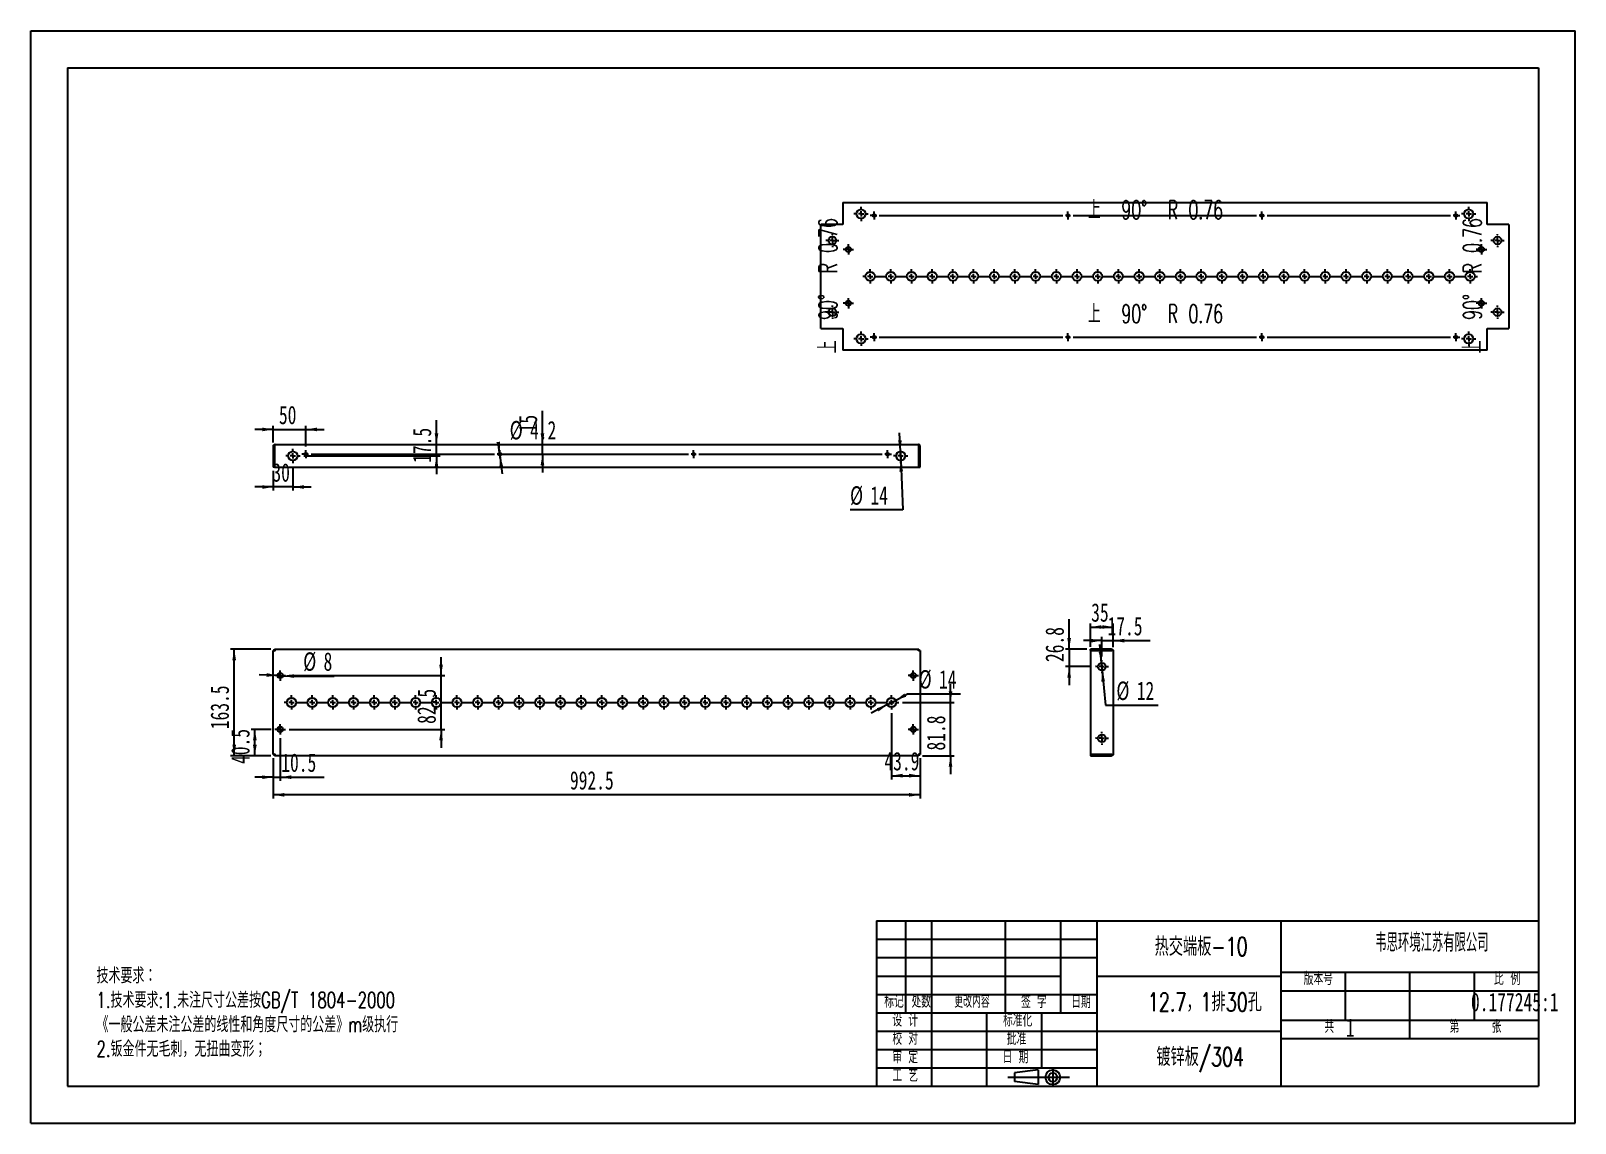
# Model space of a CAD drawing. Extents: x 0 to 2370, y 0 to 1676.
import ezdxf

# ---------------------------------------------------------------- set-up
doc = ezdxf.new("R2010")
doc.units = 0
doc.header["$LTSCALE"] = 5.641897
doc.layers.get('0').update_dxf_attribs({"linetype": 'CONTINUOUS'})
for name, color, linetype in [('粗实线', 7, 'CONTINUOUS'), ('细实线', 7, 'CONTINUOUS'), ('轮廓线层', 7, 'CONTINUOUS')]:
    doc.layers.add(name, color=color, linetype=linetype)
doc.styles.add('SLDTEXTSTYLE0', font='TXT', dxfattribs={"width": 0.7, "bigfont": 'bigfont'})
doc.styles.add('SLDTEXTSTYLE1', font='TXT', dxfattribs={"width": 0.56, "bigfont": 'bigfont'})
doc.styles.add('SLDTEXTSTYLE2', font='TXT', dxfattribs={"width": 0.49, "bigfont": 'bigfont'})
doc.styles.add('SLDTEXTSTYLE3', font='TXT', dxfattribs={"width": 0.54, "bigfont": 'bigfont'})
doc.styles.add('SLDTEXTSTYLE4', font='TXT', dxfattribs={"width": 0.63, "bigfont": 'bigfont'})
doc.styles.add('SLDTEXTSTYLE5', font='TXT', dxfattribs={"width": 0.586667, "bigfont": 'bigfont'})
doc.styles.add('SLDTEXTSTYLE6', font='TXT', dxfattribs={"width": 0.7})
doc.styles.add('SLDTEXTSTYLE7', font='TXT', dxfattribs={"width": 0.628571, "bigfont": 'bigfont'})
doc.dimstyles.new('SLDDIMSTYLE0', dxfattribs={"dimtxt": 28.209484, "dimasz": 16.925691, "dimexe": 0, "dimexo": 0.0625, "dimgap": 7.052371, "dimtad": 2, "dimdec": 1, "dimrnd": 1e-09, "dimzin": 12, "dimtxsty": 'SLDTEXTSTYLE6', "dimsah": 1, "dimcen": 0.09, "dimazin": 3, "dimtfac": 1, "dimtdec": 1, "dimtofl": 0, "dimtmove": 0, "dimatfit": 3, "dimtolj": 1, "dimtzin": 12})
doc.dimstyles.new('SLDDIMSTYLE1', dxfattribs={"dimtxt": 28.209484, "dimasz": 16.925691, "dimexe": 0, "dimexo": 0.0625, "dimgap": 7.052371, "dimtad": 2, "dimdec": 1, "dimrnd": 1e-09, "dimzin": 12, "dimtxsty": 'SLDTEXTSTYLE6', "dimsah": 1, "dimcen": 0.09, "dimazin": 3, "dimtfac": 1, "dimtdec": 1, "dimtmove": 0, "dimatfit": 3, "dimtolj": 1, "dimtzin": 12})
doc.dimstyles.new('SLDDIMSTYLE2', dxfattribs={"dimtxt": 28.209484, "dimasz": 16.925691, "dimexe": 0, "dimexo": 0.0625, "dimgap": 7.052371, "dimtad": 0, "dimtih": 1, "dimtoh": 1, "dimdec": 1, "dimrnd": 1e-09, "dimzin": 12, "dimtxsty": 'SLDTEXTSTYLE6', "dimsah": 1, "dimcen": 0, "dimazin": 3, "dimtfac": 1, "dimtdec": 1, "dimtmove": 0, "dimatfit": 3, "dimtolj": 1, "dimtzin": 12})

msp = doc.modelspace()

# ---------------------------------------------------------------- texts
at = {"color": 7, "linetype": 'CONTINUOUS', "char_height": 28.2095, "attachment_point": 2, "style": 'SLDTEXTSTYLE7'}
for insert in [(1725.8, 1415.24), (1725.8, 1255.8)]:
    msp.add_mtext('上  90°  R 0.76', dxfattribs=dict(at, insert=insert))
at = {"color": 7, "linetype": 'CONTINUOUS', "char_height": 28.2095, "attachment_point": 2, "rotation": 90, "style": 'SLDTEXTSTYLE7'}
for insert in [(1208.87, 1284.73), (2197.95, 1284.73)]:
    msp.add_mtext('上  90°  R 0.76', dxfattribs=dict(at, insert=insert))
at = {"layer": '细实线', "color": 7}
for s, insert, char_height, attachment_point, style in [('热交端板-10', (1795.81, 284.98), 28.209, 2, 'SLDTEXTSTYLE0'), ('韦思环境江苏有限公司', (2149.87, 291.16), 28.209, 2, 'SLDTEXTSTYLE1'), ('12.7，1排30孔', (1801.43, 199.85), 28.209, 2, 'SLDTEXTSTYLE0'), ('0.177245:1', (2276.94, 199.85), 28.209, 2, 'SLDTEXTSTYLE6'), ('1', (2017.61, 160.67), 28.21, 1, 'SLDTEXTSTYLE6'), ('1', (2017.61, 160.67), 28.21, 1, 'SLDTEXTSTYLE6'), ('镀锌板/304', (1794.32, 115.75), 28.209, 2, 'SLDTEXTSTYLE0')]:
    msp.add_mtext(s, dxfattribs=dict(at, insert=insert, char_height=char_height, attachment_point=attachment_point, style=style))
at = {"layer": '细实线', "attachment_point": 2}
for s, insert, char_height, style in [('版本号', (1975.58, 231.56), 19.747, 'SLDTEXTSTYLE4'), ('比 例', (2265.25, 231.56), 19.747, 'SLDTEXTSTYLE5'), ('标记', (1324.42, 196.72), 19.747, 'SLDTEXTSTYLE1'), ('处数', (1366.17, 196.72), 19.747, 'SLDTEXTSTYLE1'), ('更改内容', (1444.12, 196.72), 19.747, 'SLDTEXTSTYLE2'), ('签 字', (1539.13, 196.11), 19.747, 'SLDTEXTSTYLE3'), ('日期', (1611.29, 196.11), 19.747, 'SLDTEXTSTYLE1'), ('设 计', (1341.66, 167.9), 19.747, 'SLDTEXTSTYLE3'), ('标准化', (1514.23, 167.9), 19.747, 'SLDTEXTSTYLE1'), ('共', (1992.5, 158.07), 19.75, 'SLDTEXTSTYLE4'), ('第', (2184.47, 158.07), 19.75, 'SLDTEXTSTYLE4'), ('张', (2249.07, 158.07), 19.75, 'SLDTEXTSTYLE4'), ('张', (2249.07, 158.07), 19.75, 'SLDTEXTSTYLE4'), ('校 对', (1341.66, 139.82), 19.747, 'SLDTEXTSTYLE3'), ('批准', (1512.55, 139.82), 19.747, 'SLDTEXTSTYLE1'), ('审 定', (1341.66, 111.48), 19.747, 'SLDTEXTSTYLE3'), ('日 期', (1510.92, 111.48), 19.747, 'SLDTEXTSTYLE3'), ('工 艺', (1341.66, 83.27), 19.747, 'SLDTEXTSTYLE3')]:
    msp.add_mtext(s, dxfattribs=dict(at, insert=insert, char_height=char_height, style=style))

# ---------------------------------------------------------------- blocks, each defined once
blk = doc.blocks.new('块6')
at = {"color": 7, "linetype": 'CONTINUOUS'}
for p, q in [((718, 875.9), (672.8, 870.3)), ((672.8, 870.3), (672.8, 853.4)), ((718, 875.9), (718, 847.7)), ((718, 847.7), (672.8, 853.4))]:
    blk.add_line(p, q, dxfattribs=at)
at = {"layer": '轮廓线层', "color": 7}
for p, q in [((660, 861.7), (778.1, 861.7)), ((746, 878.3), (746, 845))]:
    blk.add_line(p, q, dxfattribs=at)
for radius in [14.1, 8.46]:
    blk.add_circle((746, 861.7), radius, dxfattribs=at)
blk = doc.blocks.new('SW_NOTE_0')
at = {"layer": '细实线', "color": 0, "attachment_point": 1, "style": 'SLDTEXTSTYLE0'}
for s, insert, char_height in [('技术要求：', (0, 30.8), 23.88), ('1.技术要求:1.未注尺寸公差按GB/T 1804-2000', (0, -6.7), 23.884), ('《一般公差未注公差的线性和角度尺寸的公差》m级执行', (0, -44.2), 23.884), ('2.钣金件无毛刺，无扭曲变形；', (0, -81.7), 23.884)]:
    blk.add_mtext(s, dxfattribs=dict(at, insert=insert, char_height=char_height))
blk = doc.blocks.new('_D')
at = {"layer": '细实线'}
for p, q in [((372, 559.9), (372, 497.9)), ((1364.5, 559.9), (1364.5, 497.9)), ((1364.5, 503.6), (372, 503.6))]:
    blk.add_line(p, q, dxfattribs=at)
for points in [[(372, 503.6), (388.9, 500.8), (388.9, 506.4)], [(1364.5, 503.6), (1347.6, 506.4), (1347.6, 500.8)]]:
    blk.add_solid(points, dxfattribs=at)
at = {"layer": '细实线', "insert": (827.2, 540), "char_height": 28.21, "attachment_point": 1, "style": 'SLDTEXTSTYLE6'}
blk.add_mtext('992.5', dxfattribs=at)
blk = doc.blocks.new('_D_1')
at = {"layer": '细实线'}
for p, q in [((368.3, 727.1), (306.4, 727.1)), ((312, 563.6), (312, 727.1)), ((368.3, 563.6), (306.4, 563.6))]:
    blk.add_line(p, q, dxfattribs=at)
for points in [[(312, 727.1), (309.2, 710.2), (314.8, 710.2)], [(312, 563.6), (314.8, 580.5), (309.2, 580.5)]]:
    blk.add_solid(points, dxfattribs=at)
at = {"layer": '细实线', "insert": (275.6, 604.3), "char_height": 28.21, "attachment_point": 1, "rotation": 90, "style": 'SLDTEXTSTYLE6'}
blk.add_mtext('163.5', dxfattribs=at)
blk = doc.blocks.new('_D_2')
at = {"layer": '细实线'}
for p, q in [((1320.6, 628.7), (1320.6, 527.4)), ((1364.5, 559.9), (1364.5, 527.4)), ((1320.6, 533), (1364.5, 533))]:
    blk.add_line(p, q, dxfattribs=at)
for points in [[(1320.6, 533), (1337.5, 530.2), (1337.5, 535.9)], [(1364.5, 533), (1347.6, 535.9), (1347.6, 530.2)]]:
    blk.add_solid(points, dxfattribs=at)
at = {"layer": '细实线', "insert": (1309.7, 569.4), "char_height": 28.21, "attachment_point": 1, "style": 'SLDTEXTSTYLE6'}
blk.add_mtext('43.9', dxfattribs=at)
blk = doc.blocks.new('_D_3')
at = {"layer": '细实线'}
for p, q in [((1411.2, 645.3), (1411.2, 673.6)), ((1337.3, 645.3), (1416.8, 645.3)), ((1411.2, 563.6), (1411.2, 645.3)), ((1368.2, 563.6), (1416.8, 563.6)), ((1411.2, 563.6), (1411.2, 535.4))]:
    blk.add_line(p, q, dxfattribs=at)
for points in [[(1411.2, 645.3), (1414, 662.3), (1408.4, 662.3)], [(1411.2, 563.6), (1408.4, 546.7), (1414, 546.7)]]:
    blk.add_solid(points, dxfattribs=at)
at = {"layer": '细实线', "insert": (1374.8, 571.6), "char_height": 28.21, "attachment_point": 1, "rotation": 90, "style": 'SLDTEXTSTYLE6'}
blk.add_mtext('81.8', dxfattribs=at)
blk = doc.blocks.new('_D_4')
at = {"layer": '细实线'}
for p, q in [((1314.4, 642), (1289.5, 628.8)), ((1314.4, 642), (1326.8, 648.6)), ((1326.8, 648.6), (1345.4, 658.5)), ((1345.4, 658.5), (1426.3, 658.5))]:
    blk.add_line(p, q, dxfattribs=at)
for points in [[(1314.4, 642), (1298.2, 636.6), (1300.8, 631.6)], [(1326.8, 648.6), (1343.1, 654.1), (1340.4, 659.1)]]:
    blk.add_solid(points, dxfattribs=at)
at = {"layer": '细实线', "char_height": 28.21, "attachment_point": 1, "style": 'SLDTEXTSTYLE6'}
for s, insert in [('%%c', (1362.3, 694.9)), ('14', (1393.5, 694.9))]:
    blk.add_mtext(s, dxfattribs=dict(at, insert=insert))
blk = doc.blocks.new('_D_5')
at = {"layer": '细实线'}
for p, q in [((629.4, 686.6), (629.4, 714.8)), ((396.2, 686.6), (635, 686.6)), ((629.4, 604.1), (629.4, 686.6)), ((396.2, 604.1), (635, 604.1)), ((629.4, 604.1), (629.4, 575.9))]:
    blk.add_line(p, q, dxfattribs=at)
for points in [[(629.4, 686.6), (632.2, 703.5), (626.6, 703.5)], [(629.4, 604.1), (626.6, 587.2), (632.2, 587.2)]]:
    blk.add_solid(points, dxfattribs=at)
at = {"layer": '细实线', "insert": (593, 612.5), "char_height": 28.21, "attachment_point": 1, "rotation": 90, "style": 'SLDTEXTSTYLE6'}
blk.add_mtext('82.5', dxfattribs=at)
blk = doc.blocks.new('_D_6')
at = {"layer": '细实线'}
for p, q in [((368.9, 604.1), (338, 604.1)), ((343.6, 563.6), (343.6, 604.1)), ((368.3, 563.6), (338, 563.6))]:
    blk.add_line(p, q, dxfattribs=at)
for points in [[(343.6, 604.1), (340.8, 587.2), (346.5, 587.2)], [(343.6, 563.6), (346.5, 580.5), (340.8, 580.5)]]:
    blk.add_solid(points, dxfattribs=at)
at = {"layer": '细实线', "insert": (307.3, 551), "char_height": 28.21, "attachment_point": 1, "rotation": 90, "style": 'SLDTEXTSTYLE6'}
blk.add_mtext('40.5', dxfattribs=at)
blk = doc.blocks.new('_D_7')
at = {"layer": '细实线'}
for p, q in [((382.5, 590.5), (382.5, 525)), ((372, 559.9), (372, 525)), ((372, 530.7), (343.8, 530.7)), ((372, 530.7), (382.5, 530.7)), ((382.5, 530.7), (449.8, 530.7))]:
    blk.add_line(p, q, dxfattribs=at)
for points in [[(372, 530.7), (355.1, 533.5), (355.1, 527.9)], [(382.5, 530.7), (399.4, 527.9), (399.4, 533.5)]]:
    blk.add_solid(points, dxfattribs=at)
at = {"layer": '细实线', "insert": (384.2, 567.1), "char_height": 28.21, "attachment_point": 1, "style": 'SLDTEXTSTYLE6'}
blk.add_mtext('10.5', dxfattribs=at)
blk = doc.blocks.new('_D_8')
at = {"layer": '细实线'}
for p, q in [((378.5, 686.8), (350.3, 687.9)), ((378.5, 686.8), (386.5, 686.4)), ((386.5, 686.4), (400.9, 685.8)), ((400.9, 685.8), (465.5, 685.8))]:
    blk.add_line(p, q, dxfattribs=at)
for points in [[(378.5, 686.8), (361.7, 690.3), (361.5, 684.7)], [(386.5, 686.4), (403.3, 682.9), (403.5, 688.5)]]:
    blk.add_solid(points, dxfattribs=at)
at = {"layer": '细实线', "attachment_point": 1, "style": 'SLDTEXTSTYLE6'}
for s, insert, char_height in [('%%c', (417.9, 722.2), 28.21), ('8', (449.1, 722.2), 28.2)]:
    blk.add_mtext(s, dxfattribs=dict(at, insert=insert, char_height=char_height))
blk = doc.blocks.new('SW_CENTERMARKSYMBOL_0')
at = {"layer": '细实线', "color": 0}
for p, q in [((-897, 0), (-900, 0)), ((-889, 0), (-893, 0)), ((-889, 8), (-889, 11)), ((-889, 0), (-889, 4)), ((-889, 0), (-889, -4)), ((-889, 0), (-885, 0)), ((-881, 0), (-865.25, 0)), ((-857.25, 0), (-861.25, 0)), ((-857.25, 8), (-857.25, 11)), ((-857.25, 0), (-857.25, 4)), ((-857.25, 0), (-857.25, -4)), ((-857.25, 0), (-853.25, 0)), ((-849.25, 0), (-833.5, 0)), ((-825.5, 0), (-829.5, 0)), ((-825.5, 8), (-825.5, 11)), ((-825.5, 0), (-825.5, 4)), ((-825.5, 0), (-825.5, -4)), ((-825.5, 0), (-821.5, 0)), ((-817.5, 0), (-801.75, 0)), ((-793.75, 0), (-797.75, 0)), ((-793.75, 8), (-793.75, 11)), ((-793.75, 0), (-793.75, 4)), ((-793.75, 0), (-793.75, -4)), ((-793.75, 0), (-789.75, 0)), ((-785.75, 0), (-770, 0)), ((-762, 0), (-766, 0)), ((-762, 8), (-762, 11)), ((-762, 0), (-762, 4)), ((-762, 0), (-762, -4)), ((-762, 0), (-758, 0)), ((-754, 0), (-738.25, 0)), ((-730.25, 0), (-734.25, 0)), ((-730.25, 8), (-730.25, 11)), ((-730.25, 0), (-730.25, 4)), ((-730.25, 0), (-730.25, -4)), ((-730.25, 0), (-726.25, 0)), ((-722.25, 0), (-706.5, 0)), ((-698.5, 0), (-702.5, 0)), ((-698.5, 8), (-698.5, 11)), ((-698.5, 0), (-698.5, 4)), ((-698.5, 0), (-698.5, -4)), ((-698.5, 0), (-694.5, 0)), ((-690.5, 0), (-674.75, 0)), ((-666.75, 0), (-670.75, 0)), ((-666.75, 8), (-666.75, 11)), ((-666.75, 0), (-666.75, 4)), ((-666.75, 0), (-666.75, -4)), ((-666.75, 0), (-662.75, 0)), ((-658.75, 0), (-643, 0)), ((-635, 0), (-639, 0)), ((-635, 8), (-635, 11)), ((-635, 0), (-635, 4)), ((-635, 0), (-635, -4)), ((-635, 0), (-631, 0)), ((-627, 0), (-611.25, 0)), ((-603.25, 0), (-607.25, 0)), ((-603.25, 8), (-603.25, 11)), ((-603.25, 0), (-603.25, 4)), ((-603.25, 0), (-603.25, -4)), ((-603.25, 0), (-599.25, 0)), ((-595.25, 0), (-579.5, 0)), ((-571.5, 0), (-575.5, 0)), ((-571.5, 8), (-571.5, 11)), ((-571.5, 0), (-571.5, 4)), ((-571.5, 0), (-571.5, -4)), ((-571.5, 0), (-567.5, 0)), ((-563.5, 0), (-547.75, 0)), ((-539.75, 0), (-543.75, 0)), ((-539.75, 8), (-539.75, 11)), ((-539.75, 0), (-539.75, 4)), ((-539.75, 0), (-539.75, -4)), ((-539.75, 0), (-535.75, 0)), ((-531.75, 0), (-516, 0)), ((-508, 0), (-512, 0)), ((-508, 8), (-508, 11)), ((-508, 0), (-508, 4)), ((-508, 0), (-508, -4)), ((-508, 0), (-504, 0)), ((-500, 0), (-484.25, 0)), ((-476.25, 0), (-480.25, 0)), ((-476.25, 8), (-476.25, 11)), ((-476.25, 0), (-476.25, 4)), ((-476.25, 0), (-476.25, -4)), ((-476.25, 0), (-472.25, 0)), ((-468.25, 0), (-452.5, 0)), ((-444.5, 0), (-448.5, 0)), ((-444.5, 8), (-444.5, 11)), ((-444.5, 0), (-444.5, 4)), ((-444.5, 0), (-444.5, -4)), ((-444.5, 0), (-440.5, 0)), ((-436.5, 0), (-420.75, 0)), ((-412.75, 0), (-416.75, 0)), ((-412.75, 8), (-412.75, 11)), ((-412.75, 0), (-412.75, 4)), ((-412.75, 0), (-412.75, -4)), ((-412.75, 0), (-408.75, 0)), ((-404.75, 0), (-389, 0)), ((-381, 0), (-385, 0)), ((-381, 8), (-381, 11)), ((-381, 0), (-381, 4)), ((-381, 0), (-381, -4)), ((-381, 0), (-377, 0)), ((-373, 0), (-357.25, 0)), ((-349.25, 0), (-353.25, 0)), ((-349.25, 8), (-349.25, 11)), ((-349.25, 0), (-349.25, 4)), ((-349.25, 0), (-349.25, -4)), ((-349.25, 0), (-345.25, 0)), ((-341.25, 0), (-325.5, 0)), ((-317.5, 0), (-321.5, 0)), ((-317.5, 8), (-317.5, 11)), ((-317.5, 0), (-317.5, 4)), ((-317.5, 0), (-317.5, -4)), ((-317.5, 0), (-313.5, 0)), ((-309.5, 0), (-293.75, 0)), ((-285.75, 0), (-289.75, 0)), ((-285.75, 8), (-285.75, 11)), ((-285.75, 0), (-285.75, 4)), ((-285.75, 0), (-285.75, -4)), ((-285.75, 0), (-281.75, 0)), ((-277.75, 0), (-262, 0)), ((-254, 0), (-258, 0)), ((-254, 8), (-254, 11)), ((-254, 0), (-254, 4)), ((-254, 0), (-254, -4)), ((-254, 0), (-250, 0)), ((-246, 0), (-230.25, 0)), ((-222.25, 0), (-226.25, 0)), ((-222.25, 8), (-222.25, 11)), ((-222.25, 0), (-222.25, 4)), ((-222.25, 0), (-222.25, -4)), ((-222.25, 0), (-218.25, 0)), ((-214.25, 0), (-198.5, 0)), ((-190.5, 0), (-194.5, 0)), ((-190.5, 8), (-190.5, 11)), ((-190.5, 0), (-190.5, 4)), ((-190.5, 0), (-190.5, -4)), ((-190.5, 0), (-186.5, 0)), ((-182.5, 0), (-166.75, 0)), ((-158.75, 0), (-162.75, 0)), ((-158.75, 8), (-158.75, 11)), ((-158.75, 0), (-158.75, 4)), ((-158.75, 0), (-158.75, -4)), ((-158.75, 0), (-154.75, 0)), ((-150.75, 0), (-135, 0)), ((-127, 0), (-131, 0)), ((-127, 8), (-127, 11)), ((-127, 0), (-127, 4)), ((-127, 0), (-127, -4)), ((-127, 0), (-123, 0)), ((-119, 0), (-103.25, 0)), ((-95.25, 0), (-99.25, 0)), ((-95.25, 8), (-95.25, 11)), ((-95.25, 0), (-95.25, 4)), ((-95.25, 0), (-95.25, -4)), ((-95.25, 0), (-91.25, 0)), ((-87.25, 0), (-71.5, 0)), ((-63.5, 0), (-67.5, 0)), ((-63.5, 8), (-63.5, 11)), ((-63.5, 0), (-63.5, 4)), ((-63.5, 0), (-63.5, -4)), ((-63.5, 0), (-59.5, 0)), ((-55.5, 0), (-39.75, 0)), ((-31.75, 0), (-35.75, 0)), ((-31.75, 8), (-31.75, 11)), ((-31.75, 0), (-31.75, 4)), ((-31.75, 0), (-31.75, -4)), ((-31.75, 0), (-27.75, 0)), ((-23.75, 0), (-8, 0)), ((0, 0), (-4, 0)), ((0, 8), (0, 11)), ((0, 0), (0, 4)), ((0, 0), (0, -4)), ((0, 0), (4, 0)), ((8, 0), (23.75, 0)), ((31.75, 0), (27.75, 0)), ((31.75, 8), (31.75, 11)), ((31.75, 0), (31.75, 4)), ((31.75, 0), (31.75, -4)), ((31.75, 0), (35.75, 0)), ((39.75, 0), (42.75, 0)), ((-889, -8), (-889, -11)), ((-857.25, -8), (-857.25, -11)), ((-825.5, -8), (-825.5, -11)), ((-793.75, -8), (-793.75, -11)), ((-762, -8), (-762, -11)), ((-730.25, -8), (-730.25, -11)), ((-698.5, -8), (-698.5, -11)), ((-666.75, -8), (-666.75, -11)), ((-635, -8), (-635, -11)), ((-603.25, -8), (-603.25, -11)), ((-571.5, -8), (-571.5, -11)), ((-539.75, -8), (-539.75, -11)), ((-508, -8), (-508, -11)), ((-476.25, -8), (-476.25, -11)), ((-444.5, -8), (-444.5, -11)), ((-412.75, -8), (-412.75, -11)), ((-381, -8), (-381, -11)), ((-349.25, -8), (-349.25, -11)), ((-317.5, -8), (-317.5, -11)), ((-285.75, -8), (-285.75, -11)), ((-254, -8), (-254, -11)), ((-222.25, -8), (-222.25, -11)), ((-190.5, -8), (-190.5, -11)), ((-158.75, -8), (-158.75, -11)), ((-127, -8), (-127, -11)), ((-95.25, -8), (-95.25, -11)), ((-63.5, -8), (-63.5, -11)), ((-31.75, -8), (-31.75, -11)), ((0, -8), (0, -11)), ((31.75, -8), (31.75, -11))]:
    blk.add_line(p, q, dxfattribs=at)
blk = doc.blocks.new('SW_CENTERMARKSYMBOL_1')
at = {"layer": '细实线', "color": 0}
for p, q in [((-4, 0), (-8, 0)), ((0, 0), (-4, 0)), ((0, 4), (0, 8)), ((0, 0), (0, 4)), ((0, 0), (0, -4)), ((0, 0), (4, 0)), ((4, 0), (8, 0)), ((0, -4), (0, -8))]:
    blk.add_line(p, q, dxfattribs=at)
blk = doc.blocks.new('SW_CENTERMARKSYMBOL_2')
at = {"layer": '细实线', "color": 0}
for p, q in [((-4, 0), (-8, 0)), ((0, 0), (-4, 0)), ((0, 4), (0, 8)), ((0, 0), (0, 4)), ((0, 0), (0, -4)), ((0, 0), (4, 0)), ((4, 0), (8, 0)), ((0, -4), (0, -8))]:
    blk.add_line(p, q, dxfattribs=at)
blk = doc.blocks.new('SW_CENTERMARKSYMBOL_3')
at = {"layer": '细实线', "color": 0}
for p, q in [((-4, 0), (-8, 0)), ((0, 0), (-4, 0)), ((0, 4), (0, 8)), ((0, 0), (0, 4)), ((0, 0), (0, -4)), ((0, 0), (4, 0)), ((4, 0), (8, 0)), ((0, -4), (0, -8))]:
    blk.add_line(p, q, dxfattribs=at)
blk = doc.blocks.new('SW_CENTERMARKSYMBOL_4')
at = {"layer": '细实线', "color": 0}
for p, q in [((-4, 0), (-8, 0)), ((0, 0), (-4, 0)), ((0, 4), (0, 8)), ((0, 0), (0, 4)), ((0, 0), (0, -4)), ((0, 0), (4, 0)), ((4, 0), (8, 0)), ((0, -4), (0, -8))]:
    blk.add_line(p, q, dxfattribs=at)
blk = doc.blocks.new('_D_9')
at = {"layer": '细实线'}
for p, q in [((1625.9, 730.8), (1625.9, 766.7)), ((1625.9, 761.1), (1660.9, 761.1)), ((1660.9, 730.1), (1660.9, 766.7))]:
    blk.add_line(p, q, dxfattribs=at)
for points in [[(1625.9, 761.1), (1642.8, 758.3), (1642.8, 763.9)], [(1660.9, 761.1), (1644, 763.9), (1644, 758.3)]]:
    blk.add_solid(points, dxfattribs=at)
at = {"layer": '细实线', "insert": (1627, 797.5), "char_height": 28.21, "attachment_point": 1, "style": 'SLDTEXTSTYLE6'}
blk.add_mtext('35', dxfattribs=at)
blk = doc.blocks.new('_D_10')
at = {"layer": '细实线'}
for p, q in [((1643.4, 740.2), (1615.2, 740.2)), ((1643.4, 715.9), (1643.4, 745.8)), ((1643.4, 740.2), (1660.9, 740.2)), ((1660.9, 730.1), (1660.9, 745.8)), ((1660.9, 740.2), (1717.7, 740.2))]:
    blk.add_line(p, q, dxfattribs=at)
for points in [[(1643.4, 740.2), (1626.5, 743), (1626.5, 737.3)], [(1660.9, 740.2), (1677.8, 737.3), (1677.8, 743)]]:
    blk.add_solid(points, dxfattribs=at)
at = {"layer": '细实线', "insert": (1652.1, 776.5), "char_height": 28.21, "attachment_point": 1, "style": 'SLDTEXTSTYLE6'}
blk.add_mtext('17.5', dxfattribs=at)
blk = doc.blocks.new('_D_11')
at = {"layer": '细实线'}
for p, q in [((1593.2, 727.1), (1593.2, 773)), ((1620.2, 727.1), (1587.6, 727.1)), ((1593.2, 727.1), (1593.2, 700.3)), ((1627.7, 700.3), (1587.6, 700.3)), ((1593.2, 700.3), (1593.2, 672.1))]:
    blk.add_line(p, q, dxfattribs=at)
for points in [[(1593.2, 727.1), (1596, 744), (1590.4, 744)], [(1593.2, 700.3), (1590.4, 683.4), (1596, 683.4)]]:
    blk.add_solid(points, dxfattribs=at)
at = {"layer": '细实线', "insert": (1556.8, 707.3), "char_height": 28.21, "attachment_point": 1, "rotation": 90, "style": 'SLDTEXTSTYLE6'}
blk.add_mtext('26.8', dxfattribs=at)
blk = doc.blocks.new('_D_12')
at = {"layer": '细实线'}
for p, q in [((1642.8, 706.3), (1640.3, 734.4)), ((1642.8, 706.3), (1643.9, 694.3)), ((1643.9, 694.3), (1648.8, 641.1)), ((1648.8, 641.1), (1729.7, 641.1))]:
    blk.add_line(p, q, dxfattribs=at)
for points in [[(1642.8, 706.3), (1644.1, 723.4), (1638.5, 722.9)], [(1643.9, 694.3), (1642.6, 677.2), (1648.3, 677.7)]]:
    blk.add_solid(points, dxfattribs=at)
at = {"layer": '细实线', "char_height": 28.21, "attachment_point": 1, "style": 'SLDTEXTSTYLE6'}
for s, insert in [('%%c', (1665.7, 677.4)), ('12', (1696.9, 677.4))]:
    blk.add_mtext(s, dxfattribs=dict(at, insert=insert))
blk = doc.blocks.new('SW_CENTERMARKSYMBOL_5')
at = {"layer": '细实线', "color": 0}
for p, q in [((-8, 0), (-10, 0)), ((0, 0), (-4, 0)), ((0, 8), (0, 10)), ((0, 0), (0, 4)), ((0, 0), (0, -4)), ((0, 0), (4, 0)), ((8, 0), (10, 0)), ((0, -8), (0, -10))]:
    blk.add_line(p, q, dxfattribs=at)
blk = doc.blocks.new('SW_CENTERMARKSYMBOL_6')
at = {"layer": '细实线', "color": 0}
for p, q in [((-8, 0), (-10, 0)), ((0, 0), (-4, 0)), ((0, 8), (0, 10)), ((0, 0), (0, 4)), ((0, 0), (0, -4)), ((0, 0), (4, 0)), ((8, 0), (10, 0)), ((0, -8), (0, -10))]:
    blk.add_line(p, q, dxfattribs=at)
blk = doc.blocks.new('_D_13')
at = {"layer": '细实线'}
for p, q in [((372, 1044.1), (372, 1069.8)), ((422, 1037.9), (422, 1069.8)), ((372, 1064.2), (343.8, 1064.2)), ((372, 1064.2), (422, 1064.2)), ((422, 1064.2), (450.2, 1064.2))]:
    blk.add_line(p, q, dxfattribs=at)
for points in [[(372, 1064.2), (355.1, 1067), (355.1, 1061.4)], [(422, 1064.2), (438.9, 1061.4), (438.9, 1067)]]:
    blk.add_solid(points, dxfattribs=at)
at = {"layer": '细实线', "insert": (380.6, 1100.5), "char_height": 28.21, "attachment_point": 1, "style": 'SLDTEXTSTYLE6'}
blk.add_mtext('50', dxfattribs=at)
blk = doc.blocks.new('_D_14')
at = {"layer": '细实线'}
for p, q in [((372, 1000.5), (372, 970.3)), ((402, 1007), (402, 970.3)), ((372, 975.9), (343.8, 975.9)), ((402, 975.9), (372, 975.9)), ((402, 975.9), (430.2, 975.9))]:
    blk.add_line(p, q, dxfattribs=at)
for points in [[(372, 975.9), (355.1, 978.7), (355.1, 973.1)], [(402, 975.9), (418.9, 973.1), (418.9, 978.7)]]:
    blk.add_solid(points, dxfattribs=at)
at = {"layer": '细实线', "insert": (370.6, 1012.3), "char_height": 28.21, "attachment_point": 1, "style": 'SLDTEXTSTYLE6'}
blk.add_mtext('30', dxfattribs=at)
blk = doc.blocks.new('_D_15')
at = {"layer": '细实线'}
for p, q in [((785, 1041.1), (785, 1092.5)), ((719.1, 1026.1), (790.6, 1026.1)), ((785, 1026.1), (785, 1041.1)), ((785, 1026.1), (785, 997.9))]:
    blk.add_line(p, q, dxfattribs=at)
for points in [[(785, 1041.1), (787.8, 1058.1), (782.2, 1058.1)], [(785, 1026.1), (782.2, 1009.2), (787.8, 1009.2)]]:
    blk.add_solid(points, dxfattribs=at)
at = {"layer": '细实线', "insert": (748.6, 1059.7), "char_height": 28.21, "attachment_point": 1, "rotation": 90, "style": 'SLDTEXTSTYLE6'}
blk.add_mtext('15', dxfattribs=at)
blk = doc.blocks.new('_D_16')
at = {"layer": '细实线'}
for p, q in [((622.4, 1041.1), (622.4, 1078.6)), ((418.7, 1023.6), (628, 1023.6)), ((622.4, 1023.6), (622.4, 1041.1)), ((622.4, 1023.6), (622.4, 995.4))]:
    blk.add_line(p, q, dxfattribs=at)
for points in [[(622.4, 1041.1), (625.2, 1058.1), (619.6, 1058.1)], [(622.4, 1023.6), (619.6, 1006.7), (625.2, 1006.7)]]:
    blk.add_solid(points, dxfattribs=at)
at = {"layer": '细实线', "insert": (586, 1012.9), "char_height": 28.21, "attachment_point": 1, "rotation": 90, "style": 'SLDTEXTSTYLE6'}
blk.add_mtext('17.5', dxfattribs=at)
blk = doc.blocks.new('_D_17')
at = {"layer": '细实线'}
for p, q in [((1334.2, 1030.6), (1333.1, 1058.8)), ((1334.2, 1030.6), (1334.8, 1016.6)), ((1334.8, 1016.6), (1337.9, 940.7)), ((1337.9, 940.7), (1257, 940.7))]:
    blk.add_line(p, q, dxfattribs=at)
for points in [[(1334.2, 1030.6), (1336.3, 1047.7), (1330.7, 1047.4)], [(1334.8, 1016.6), (1332.7, 999.6), (1338.3, 999.8)]]:
    blk.add_solid(points, dxfattribs=at)
at = {"layer": '细实线', "char_height": 28.21, "attachment_point": 1, "style": 'SLDTEXTSTYLE6'}
for s, insert in [('%%c', (1257, 977)), ('14', (1288.2, 977))]:
    blk.add_mtext(s, dxfattribs=dict(at, insert=insert))
blk = doc.blocks.new('_D_18')
at = {"layer": '细实线'}
for p, q in [((719.3, 1028.2), (717.7, 1040.9)), ((717.7, 1040.9), (815.1, 1040.9)), ((719.8, 1024), (719.3, 1028.2)), ((719.8, 1024), (723.1, 996))]:
    blk.add_line(p, q, dxfattribs=at)
for points in [[(719.3, 1028.2), (720, 1045.4), (714.4, 1044.7)], [(719.8, 1024), (719, 1006.9), (724.6, 1007.6)]]:
    blk.add_solid(points, dxfattribs=at)
at = {"layer": '细实线', "char_height": 28.21, "attachment_point": 1, "style": 'SLDTEXTSTYLE6'}
for s, insert in [('%%c', (734.7, 1077.2)), ('4.2', (765.9, 1077.2))]:
    blk.add_mtext(s, dxfattribs=dict(at, insert=insert))
blk = doc.blocks.new('SW_CENTERMARKSYMBOL_7')
at = {"layer": '细实线', "color": 0}
for p, q in [((-8, 0), (-11, 0)), ((0, 0), (-4, 0)), ((0, 8), (0, 11)), ((0, 0), (0, 4)), ((0, 0), (0, -4)), ((0, 0), (4, 0)), ((8, 0), (11, 0)), ((0, -8), (0, -11))]:
    blk.add_line(p, q, dxfattribs=at)
blk = doc.blocks.new('SW_CENTERMARKSYMBOL_8')
at = {"layer": '细实线', "color": 0}
for p, q in [((-8, 0), (-11, 0)), ((0, 0), (-4, 0)), ((0, 8), (0, 11)), ((0, 0), (0, 4)), ((0, 0), (0, -4)), ((0, 0), (4, 0)), ((8, 0), (11, 0)), ((0, -8), (0, -11))]:
    blk.add_line(p, q, dxfattribs=at)
blk = doc.blocks.new('SW_CENTERMARKSYMBOL_9')
at = {"layer": '细实线', "color": 0}
for p, q in [((-301.5, 0), (-303.6, 0)), ((-297.5, 0), (-301.5, 0)), ((-297.5, 4), (-297.5, 6.1)), ((-297.5, 0), (-297.5, 4)), ((-297.5, 0), (-297.5, -4)), ((-297.5, 0), (-293.5, 0)), ((-289.5, 0), (-8, 0)), ((0, 0), (-4, 0)), ((0, 4), (0, 6.1)), ((0, 0), (0, 4)), ((0, 0), (0, -4)), ((0, 0), (4, 0)), ((8, 0), (289.5, 0)), ((297.5, 0), (293.5, 0)), ((297.5, 4), (297.5, 6.1)), ((297.5, 0), (297.5, 4)), ((297.5, 0), (297.5, -4)), ((297.5, 0), (301.5, 0)), ((305.5, 0), (587, 0)), ((595, 0), (591, 0)), ((595, 4), (595, 6.1)), ((595, 0), (595, 4)), ((595, 0), (595, -4)), ((595, 0), (599, 0)), ((599, 0), (601.1, 0)), ((-297.5, -4), (-297.5, -6.1)), ((0, -4), (0, -6.1)), ((297.5, -4), (297.5, -6.1)), ((595, -4), (595, -6.1))]:
    blk.add_line(p, q, dxfattribs=at)
blk = doc.blocks.new('SW_CENTERMARKSYMBOL_10')
at = {"layer": '细实线', "color": 0}
for p, q in [((-39.75, 0), (-42.75, 0)), ((-31.75, 0), (-35.75, 0)), ((-31.75, 8), (-31.75, 11)), ((-31.75, 0), (-31.75, 4)), ((-31.75, 0), (-31.75, -4)), ((-31.75, 0), (-27.75, 0)), ((-23.75, 0), (-8, 0)), ((0, 0), (-4, 0)), ((0, 8), (0, 11)), ((0, 0), (0, 4)), ((0, 0), (0, -4)), ((0, 0), (4, 0)), ((8, 0), (23.75, 0)), ((31.75, 0), (27.75, 0)), ((31.75, 8), (31.75, 11)), ((31.75, 0), (31.75, 4)), ((31.75, 0), (31.75, -4)), ((31.75, 0), (35.75, 0)), ((39.75, 0), (55.5, 0)), ((63.5, 0), (59.5, 0)), ((63.5, 8), (63.5, 11)), ((63.5, 0), (63.5, 4)), ((63.5, 0), (63.5, -4)), ((63.5, 0), (67.5, 0)), ((71.5, 0), (87.25, 0)), ((95.25, 0), (91.25, 0)), ((95.25, 8), (95.25, 11)), ((95.25, 0), (95.25, 4)), ((95.25, 0), (95.25, -4)), ((95.25, 0), (99.25, 0)), ((103.25, 0), (119, 0)), ((127, 0), (123, 0)), ((127, 8), (127, 11)), ((127, 0), (127, 4)), ((127, 0), (127, -4)), ((127, 0), (131, 0)), ((135, 0), (150.75, 0)), ((158.75, 0), (154.75, 0)), ((158.75, 8), (158.75, 11)), ((158.75, 0), (158.75, 4)), ((158.75, 0), (158.75, -4)), ((158.75, 0), (162.75, 0)), ((166.75, 0), (182.5, 0)), ((190.5, 0), (186.5, 0)), ((190.5, 8), (190.5, 11)), ((190.5, 0), (190.5, 4)), ((190.5, 0), (190.5, -4)), ((190.5, 0), (194.5, 0)), ((198.5, 0), (214.25, 0)), ((222.25, 0), (218.25, 0)), ((222.25, 8), (222.25, 11)), ((222.25, 0), (222.25, 4)), ((222.25, 0), (222.25, -4)), ((222.25, 0), (226.25, 0)), ((230.25, 0), (246, 0)), ((254, 0), (250, 0)), ((254, 8), (254, 11)), ((254, 0), (254, 4)), ((254, 0), (254, -4)), ((254, 0), (258, 0)), ((262, 0), (277.75, 0)), ((285.75, 0), (281.75, 0)), ((285.75, 8), (285.75, 11)), ((285.75, 0), (285.75, 4)), ((285.75, 0), (285.75, -4)), ((285.75, 0), (289.75, 0)), ((293.75, 0), (309.5, 0)), ((317.5, 0), (313.5, 0)), ((317.5, 8), (317.5, 11)), ((317.5, 0), (317.5, 4)), ((317.5, 0), (317.5, -4)), ((317.5, 0), (321.5, 0)), ((325.5, 0), (341.25, 0)), ((349.25, 0), (345.25, 0)), ((349.25, 8), (349.25, 11)), ((349.25, 0), (349.25, 4)), ((349.25, 0), (349.25, -4)), ((349.25, 0), (353.25, 0)), ((357.25, 0), (373, 0)), ((381, 0), (377, 0)), ((381, 8), (381, 11)), ((381, 0), (381, 4)), ((381, 0), (381, -4)), ((381, 0), (385, 0)), ((389, 0), (404.75, 0)), ((412.75, 0), (408.75, 0)), ((412.75, 8), (412.75, 11)), ((412.75, 0), (412.75, 4)), ((412.75, 0), (412.75, -4)), ((412.75, 0), (416.75, 0)), ((420.75, 0), (436.5, 0)), ((444.5, 0), (440.5, 0)), ((444.5, 8), (444.5, 11)), ((444.5, 0), (444.5, 4)), ((444.5, 0), (444.5, -4)), ((444.5, 0), (448.5, 0)), ((452.5, 0), (468.25, 0)), ((476.25, 0), (472.25, 0)), ((476.25, 8), (476.25, 11)), ((476.25, 0), (476.25, 4)), ((476.25, 0), (476.25, -4)), ((476.25, 0), (480.25, 0)), ((484.25, 0), (500, 0)), ((508, 0), (504, 0)), ((508, 8), (508, 11)), ((508, 0), (508, 4)), ((508, 0), (508, -4)), ((508, 0), (512, 0)), ((516, 0), (531.75, 0)), ((539.75, 0), (535.75, 0)), ((539.75, 8), (539.75, 11)), ((539.75, 0), (539.75, 4)), ((539.75, 0), (539.75, -4)), ((539.75, 0), (543.75, 0)), ((547.75, 0), (563.5, 0)), ((571.5, 0), (567.5, 0)), ((571.5, 8), (571.5, 11)), ((571.5, 0), (571.5, 4)), ((571.5, 0), (571.5, -4)), ((571.5, 0), (575.5, 0)), ((579.5, 0), (595.25, 0)), ((603.25, 0), (599.25, 0)), ((603.25, 8), (603.25, 11)), ((603.25, 0), (603.25, 4)), ((603.25, 0), (603.25, -4)), ((603.25, 0), (607.25, 0)), ((611.25, 0), (627, 0)), ((635, 0), (631, 0)), ((635, 8), (635, 11)), ((635, 0), (635, 4)), ((635, 0), (635, -4)), ((635, 0), (639, 0)), ((643, 0), (658.75, 0)), ((666.75, 0), (662.75, 0)), ((666.75, 8), (666.75, 11)), ((666.75, 0), (666.75, 4)), ((666.75, 0), (666.75, -4)), ((666.75, 0), (670.75, 0)), ((674.75, 0), (690.5, 0)), ((698.5, 0), (694.5, 0)), ((698.5, 8), (698.5, 11)), ((698.5, 0), (698.5, 4)), ((698.5, 0), (698.5, -4)), ((698.5, 0), (702.5, 0)), ((706.5, 0), (722.25, 0)), ((730.25, 0), (726.25, 0)), ((730.25, 8), (730.25, 11)), ((730.25, 0), (730.25, 4)), ((730.25, 0), (730.25, -4)), ((730.25, 0), (734.25, 0)), ((738.25, 0), (754, 0)), ((762, 0), (758, 0)), ((762, 8), (762, 11)), ((762, 0), (762, 4)), ((762, 0), (762, -4)), ((762, 0), (766, 0)), ((770, 0), (785.75, 0)), ((793.75, 0), (789.75, 0)), ((793.75, 8), (793.75, 11)), ((793.75, 0), (793.75, 4)), ((793.75, 0), (793.75, -4)), ((793.75, 0), (797.75, 0)), ((801.75, 0), (817.5, 0)), ((825.5, 0), (821.5, 0)), ((825.5, 8), (825.5, 11)), ((825.5, 0), (825.5, 4)), ((825.5, 0), (825.5, -4)), ((825.5, 0), (829.5, 0)), ((833.5, 0), (849.25, 0)), ((857.25, 0), (853.25, 0)), ((857.25, 8), (857.25, 11)), ((857.25, 0), (857.25, 4)), ((857.25, 0), (857.25, -4)), ((857.25, 0), (861.25, 0)), ((865.25, 0), (881, 0)), ((889, 0), (885, 0)), ((889, 8), (889, 11)), ((889, 0), (889, 4)), ((889, 0), (889, -4)), ((889, 0), (893, 0)), ((897, 0), (900, 0)), ((-31.75, -8), (-31.75, -11)), ((0, -8), (0, -11)), ((31.75, -8), (31.75, -11)), ((63.5, -8), (63.5, -11)), ((95.25, -8), (95.25, -11)), ((127, -8), (127, -11)), ((158.75, -8), (158.75, -11)), ((190.5, -8), (190.5, -11)), ((222.25, -8), (222.25, -11)), ((254, -8), (254, -11)), ((285.75, -8), (285.75, -11)), ((317.5, -8), (317.5, -11)), ((349.25, -8), (349.25, -11)), ((381, -8), (381, -11)), ((412.75, -8), (412.75, -11)), ((444.5, -8), (444.5, -11)), ((476.25, -8), (476.25, -11)), ((508, -8), (508, -11)), ((539.75, -8), (539.75, -11)), ((571.5, -8), (571.5, -11)), ((603.25, -8), (603.25, -11)), ((635, -8), (635, -11)), ((666.75, -8), (666.75, -11)), ((698.5, -8), (698.5, -11)), ((730.25, -8), (730.25, -11)), ((762, -8), (762, -11)), ((793.75, -8), (793.75, -11)), ((825.5, -8), (825.5, -11)), ((857.25, -8), (857.25, -11)), ((889, -8), (889, -11))]:
    blk.add_line(p, q, dxfattribs=at)
blk = doc.blocks.new('SW_CENTERMARKSYMBOL_11')
at = {"layer": '细实线', "color": 0}
for p, q in [((-4, 0), (-8, 0)), ((0, 0), (-4, 0)), ((0, 4), (0, 8)), ((0, 0), (0, 4)), ((0, 0), (0, -4)), ((0, 0), (4, 0)), ((4, 0), (8, 0)), ((0, -4), (0, -8))]:
    blk.add_line(p, q, dxfattribs=at)
blk = doc.blocks.new('SW_CENTERMARKSYMBOL_12')
at = {"layer": '细实线', "color": 0}
for p, q in [((-4, 0), (-8, 0)), ((0, 0), (-4, 0)), ((0, 4), (0, 8)), ((0, 0), (0, 4)), ((0, 0), (0, -4)), ((0, 0), (4, 0)), ((4, 0), (8, 0)), ((0, -4), (0, -8))]:
    blk.add_line(p, q, dxfattribs=at)
blk = doc.blocks.new('SW_CENTERMARKSYMBOL_13')
at = {"layer": '细实线', "color": 0}
for p, q in [((-4, 0), (-8, 0)), ((0, 0), (-4, 0)), ((0, 4), (0, 8)), ((0, 0), (0, 4)), ((0, 0), (0, -4)), ((0, 0), (4, 0)), ((4, 0), (8, 0)), ((0, -4), (0, -8))]:
    blk.add_line(p, q, dxfattribs=at)
blk = doc.blocks.new('SW_CENTERMARKSYMBOL_14')
at = {"layer": '细实线', "color": 0}
for p, q in [((-4, 0), (-8, 0)), ((0, 0), (-4, 0)), ((0, 4), (0, 8)), ((0, 0), (0, 4)), ((0, 0), (0, -4)), ((0, 0), (4, 0)), ((4, 0), (8, 0)), ((0, -4), (0, -8))]:
    blk.add_line(p, q, dxfattribs=at)
blk = doc.blocks.new('SW_CENTERMARKSYMBOL_15')
at = {"layer": '细实线', "color": 0}
for p, q in [((-8, 0), (-10, 0)), ((0, 0), (-4, 0)), ((0, 8), (0, 10)), ((0, 0), (0, 4)), ((0, 0), (0, -4)), ((0, 0), (4, 0)), ((8, 0), (10, 0)), ((0, -8), (0, -10))]:
    blk.add_line(p, q, dxfattribs=at)
blk = doc.blocks.new('SW_CENTERMARKSYMBOL_16')
at = {"layer": '细实线', "color": 0}
for p, q in [((-8, 0), (-10, 0)), ((0, 0), (-4, 0)), ((0, 8), (0, 10)), ((0, 0), (0, 4)), ((0, 0), (0, -4)), ((0, 0), (4, 0)), ((8, 0), (10, 0)), ((0, -8), (0, -10))]:
    blk.add_line(p, q, dxfattribs=at)
blk = doc.blocks.new('SW_CENTERMARKSYMBOL_17')
at = {"layer": '细实线', "color": 0}
for p, q in [((-8, 0), (-11, 0)), ((0, 0), (-4, 0)), ((0, 8), (0, 11)), ((0, 0), (0, 4)), ((0, 0), (0, -4)), ((0, 0), (4, 0)), ((8, 0), (11, 0)), ((0, -8), (0, -11))]:
    blk.add_line(p, q, dxfattribs=at)
blk = doc.blocks.new('SW_CENTERMARKSYMBOL_18')
at = {"layer": '细实线', "color": 0}
for p, q in [((-8, 0), (-11, 0)), ((0, 0), (-4, 0)), ((0, 8), (0, 11)), ((0, 0), (0, 4)), ((0, 0), (0, -4)), ((0, 0), (4, 0)), ((8, 0), (11, 0)), ((0, -8), (0, -11))]:
    blk.add_line(p, q, dxfattribs=at)
blk = doc.blocks.new('SW_CENTERMARKSYMBOL_19')
at = {"layer": '细实线', "color": 0}
for p, q in [((-599, 0), (-601.1, 0)), ((-595, 0), (-599, 0)), ((-595, 4), (-595, 6.1)), ((-595, 0), (-595, 4)), ((-595, 0), (-595, -4)), ((-595, 0), (-591, 0)), ((-587, 0), (-305.5, 0)), ((-297.5, 0), (-301.5, 0)), ((-297.5, 4), (-297.5, 6.1)), ((-297.5, 0), (-297.5, 4)), ((-297.5, 0), (-297.5, -4)), ((-297.5, 0), (-293.5, 0)), ((-289.5, 0), (-8, 0)), ((0, 0), (-4, 0)), ((0, 4), (0, 6.1)), ((0, 0), (0, 4)), ((0, 0), (0, -4)), ((0, 0), (4, 0)), ((8, 0), (289.5, 0)), ((297.5, 0), (293.5, 0)), ((297.5, 4), (297.5, 6.1)), ((297.5, 0), (297.5, 4)), ((297.5, 0), (297.5, -4)), ((297.5, 0), (301.5, 0)), ((301.5, 0), (303.6, 0)), ((-595, -4), (-595, -6.1)), ((-297.5, -4), (-297.5, -6.1)), ((0, -4), (0, -6.1)), ((297.5, -4), (297.5, -6.1))]:
    blk.add_line(p, q, dxfattribs=at)
blk = doc.blocks.new('SW_CENTERMARKSYMBOL_20')
at = {"layer": '细实线', "color": 0}
for p, q in [((-8, 0), (-10, 0)), ((0, 0), (-4, 0)), ((0, 8), (0, 10)), ((0, 0), (0, 4)), ((0, 0), (0, -4)), ((0, 0), (4, 0)), ((8, 0), (10, 0)), ((0, -8), (0, -10))]:
    blk.add_line(p, q, dxfattribs=at)
blk = doc.blocks.new('SW_CENTERMARKSYMBOL_21')
at = {"layer": '细实线', "color": 0}
for p, q in [((-8, 0), (-10, 0)), ((0, 0), (-4, 0)), ((0, 8), (0, 10)), ((0, 0), (0, 4)), ((0, 0), (0, -4)), ((0, 0), (4, 0)), ((8, 0), (10, 0)), ((0, -8), (0, -10))]:
    blk.add_line(p, q, dxfattribs=at)
blk = doc.blocks.new('SW_CENTERMARKSYMBOL_22')
at = {"layer": '细实线', "color": 0}
for p, q in [((-8, 0), (-11, 0)), ((0, 0), (-4, 0)), ((0, 8), (0, 11)), ((0, 0), (0, 4)), ((0, 0), (0, -4)), ((0, 0), (4, 0)), ((8, 0), (11, 0)), ((0, -8), (0, -11))]:
    blk.add_line(p, q, dxfattribs=at)
blk = doc.blocks.new('SW_CENTERMARKSYMBOL_23')
at = {"layer": '细实线', "color": 0}
for p, q in [((-8, 0), (-11, 0)), ((0, 0), (-4, 0)), ((0, 8), (0, 11)), ((0, 0), (0, 4)), ((0, 0), (0, -4)), ((0, 0), (4, 0)), ((8, 0), (11, 0)), ((0, -8), (0, -11))]:
    blk.add_line(p, q, dxfattribs=at)
blk = doc.blocks.new('SW_CENTERMARKSYMBOL_24')
at = {"layer": '细实线', "color": 0}
for p, q in [((-599, 0), (-601.1, 0)), ((-595, 0), (-599, 0)), ((-595, 4), (-595, 6.1)), ((-595, 0), (-595, 4)), ((-595, 0), (-595, -4)), ((-595, 0), (-591, 0)), ((-587, 0), (-305.5, 0)), ((-297.5, 0), (-301.5, 0)), ((-297.5, 4), (-297.5, 6.1)), ((-297.5, 0), (-297.5, 4)), ((-297.5, 0), (-297.5, -4)), ((-297.5, 0), (-293.5, 0)), ((-289.5, 0), (-8, 0)), ((0, 0), (-4, 0)), ((0, 4), (0, 6.1)), ((0, 0), (0, 4)), ((0, 0), (0, -4)), ((0, 0), (4, 0)), ((8, 0), (289.5, 0)), ((297.5, 0), (293.5, 0)), ((297.5, 4), (297.5, 6.1)), ((297.5, 0), (297.5, 4)), ((297.5, 0), (297.5, -4)), ((297.5, 0), (301.5, 0)), ((301.5, 0), (303.6, 0)), ((-595, -4), (-595, -6.1)), ((-297.5, -4), (-297.5, -6.1)), ((0, -4), (0, -6.1)), ((297.5, -4), (297.5, -6.1))]:
    blk.add_line(p, q, dxfattribs=at)

# ---------------------------------------------------------------- dimensions: what is measured, and where the dimension line sits
at = {"layer": '细实线'}
for base, p1, p2, dimstyle, picture, middle in [((422.01, 1064.18), (372.01, 1038.47), (422.01, 1032.23), 'SLDDIMSTYLE1', '_D_13', (397.01, 1064.18)), ((372.01, 975.9), (402.01, 1012.63), (372.01, 1006.13), 'SLDDIMSTYLE1', '_D_14', (387.01, 975.9)), ((1660.89, 761.09), (1625.89, 725.12), (1660.89, 724.43), 'SLDDIMSTYLE0', '_D_9', (1643.39, 761.09)), ((1660.89, 740.17), (1643.39, 710.29), (1660.89, 724.43), 'SLDDIMSTYLE1', '_D_10', (1684.89, 740.17)), ((1364.51, 533.04), (1320.61, 634.34), (1364.51, 565.56), 'SLDDIMSTYLE0', '_D_2', (1342.56, 533.04)), ((382.51, 530.69), (372.01, 565.56), (382.51, 596.09), 'SLDDIMSTYLE1', '_D_7', (417.01, 530.69))]:
    dim = msp.add_linear_dim(base=base, p1=p1, p2=p2, dimstyle=dimstyle, dxfattribs=at)
    dim.commit()
    dim.dimension.update_dxf_attribs({"geometry": picture, "text_midpoint": middle, "dimtype": 160})
for base, p1, p2, angle, dimstyle, picture, middle in [((785, 1041.13), (713.41, 1026.13), (374.67, 1041.13), 90, 'SLDDIMSTYLE1', '_D_15', (785, 1076.07)), ((622.4, 1041.13), (413.01, 1023.63), (374.67, 1041.13), 90, 'SLDDIMSTYLE1', '_D_16', (622.4, 1045.75)), ((1593.19, 700.29), (1625.89, 727.09), (1633.39, 700.29), 90, 'SLDDIMSTYLE1', '_D_11', (1593.19, 740.17)), ((312.01, 727.09), (373.99, 563.59), (373.99, 727.09), 90, 'SLDDIMSTYLE0', '_D_1', (312.01, 645.34)), ((629.4, 686.59), (390.51, 604.09), (390.51, 686.59), 90, 'SLDDIMSTYLE1', '_D_5', (629.4, 645.34)), ((1411.20203048, 645.34276462), (1362.54381445, 563.59276462), (1331.61452512, 645.34276462), 90, 'SLDDIMSTYLE1', '_D_3', (1411.20203048, 604.46776462)), ((343.65, 604.09), (373.99, 563.59), (374.51, 604.09), 90, 'SLDDIMSTYLE0', '_D_6', (343.65, 583.84)), ((372.01, 503.59), (1364.51, 565.56), (372.01, 565.56), 0, 'SLDDIMSTYLE0', '_D', (868.26, 503.59))]:
    dim = msp.add_linear_dim(base=base, p1=p1, p2=p2, angle=angle, dimstyle=dimstyle, dxfattribs=at)
    dim.commit()
    dim.dimension.update_dxf_attribs({"geometry": picture, "text_midpoint": middle, "dimtype": 160})
for p1, p2, picture, middle in [((719.26, 1028.22), (719.77, 1024.05), '_D_18', (774.88, 1060.11)), ((1334.8, 1016.64), (1334.23, 1030.63), '_D_17', (1289.01, 959.92)), ((386.51, 686.42), (378.52, 686.76), '_D_8', (441.67, 705.05)), ((1643.93, 694.32), (1642.85, 706.27), '_D_12', (1697.69, 660.31)), ((1326.79, 648.64), (1314.44, 642.05), '_D_4', (1394.3, 677.77))]:
    dim = msp.add_diameter_dim_2p(p1=p1, p2=p2, dimstyle='SLDDIMSTYLE2', dxfattribs=at)
    dim.commit()
    dim.dimension.update_dxf_attribs({"geometry": picture, "text_midpoint": middle, "dimtype": 163})

# ---------------------------------------------------------------- linework, layer by layer
at = {"color": 7, "linetype": 'CONTINUOUS'}
for p, q in [((1245.88, 1412.42), (1245.88, 1378.87)), ((1245.88, 1412.42), (2234.44, 1412.42)), ((2234.44, 1378.87), (2234.44, 1412.42)), ((1212.33, 1219.31), (1212.33, 1378.87)), ((1245.88, 1378.87), (1212.33, 1378.87)), ((2267.99, 1378.87), (2234.44, 1378.87)), ((2267.99, 1378.87), (2267.99, 1219.31)), ((1212.33, 1219.31), (1245.88, 1219.31)), ((1245.88, 1219.31), (1245.88, 1185.76)), ((2234.44, 1219.31), (2267.99, 1219.31)), ((2234.44, 1185.76), (2234.44, 1219.31)), ((2234.44, 1185.76), (1245.88, 1185.76)), ((372.01, 1038.47), (372.01, 1006.13)), ((373.91, 1038.47), (372.01, 1038.47)), ((373.91, 1038.47), (373.91, 1006.13)), ((373.99, 1006.13), (373.99, 1038.47)), ((374.67, 1041.13), (1361.85, 1041.13)), ((1362.54, 1038.47), (1362.54, 1006.13)), ((1362.61, 1006.13), (1362.61, 1038.47)), ((1362.61, 1038.47), (1364.51, 1038.47)), ((1364.51, 1006.13), (1364.51, 1038.47)), ((373.91, 1006.13), (372.01, 1006.13)), ((373.99, 1006.13), (1362.54, 1006.13)), ((1362.61, 1006.13), (1364.51, 1006.13)), ((373.91, 725.12), (372.01, 725.12)), ((372.01, 565.56), (372.01, 725.12)), ((373.99, 725.19), (373.99, 727.09)), ((373.99, 727.09), (1362.54, 727.09)), ((1362.54, 725.19), (1362.54, 727.09)), ((1362.61, 725.12), (1364.51, 725.12)), ((1364.51, 725.12), (1364.51, 565.56)), ((1625.89, 725.19), (1625.89, 727.09)), ((1658.23, 727.09), (1625.89, 727.09)), ((1658.23, 725.19), (1625.89, 725.19)), ((1625.89, 725.12), (1625.89, 565.56)), ((1625.89, 725.12), (1658.23, 725.12)), ((1658.23, 725.19), (1658.23, 727.09)), ((1660.89, 724.43), (1660.89, 566.25)), ((373.91, 565.56), (372.01, 565.56)), ((373.99, 565.49), (373.99, 563.59)), ((1362.54, 563.59), (373.99, 563.59)), ((1362.54, 565.49), (1362.54, 563.59)), ((1362.61, 565.56), (1364.51, 565.56)), ((1658.23, 565.56), (1625.89, 565.56)), ((1625.89, 565.49), (1658.23, 565.49)), ((1625.89, 565.49), (1625.89, 563.59)), ((1625.89, 563.59), (1658.23, 563.59)), ((1658.23, 565.49), (1658.23, 563.59))]:
    msp.add_line(p, q, dxfattribs=at)
for centre, radius in [((1273.91, 1394.92), 7), ((2206.41, 1394.92), 7), ((1293.91, 1392.42), 2.1), ((1591.41, 1392.42), 2.1), ((1888.91, 1392.42), 2.1), ((2186.41, 1392.42), 2.1), ((1229.83, 1354.04), 6), ((2250.49, 1354.04), 6), ((1254.41, 1340.34), 4), ((2225.91, 1340.34), 4), ((1287.81, 1299.09), 7), ((1319.56, 1299.09), 7), ((1351.31, 1299.09), 7), ((1383.06, 1299.09), 7), ((1414.81, 1299.09), 7), ((1446.56, 1299.09), 7), ((1478.31, 1299.09), 7), ((1510.06, 1299.09), 7), ((1541.81, 1299.09), 7), ((1573.56, 1299.09), 7), ((1605.31, 1299.09), 7), ((1637.06, 1299.09), 7), ((1668.81, 1299.09), 7), ((1700.56, 1299.09), 7), ((1732.31, 1299.09), 7), ((1764.06, 1299.09), 7), ((1795.81, 1299.09), 7), ((1827.56, 1299.09), 7), ((1859.31, 1299.09), 7), ((1891.06, 1299.09), 7), ((1922.81, 1299.09), 7), ((1954.56, 1299.09), 7), ((1986.31, 1299.09), 7), ((2018.06, 1299.09), 7), ((2049.81, 1299.09), 7), ((2081.56, 1299.09), 7), ((2113.31, 1299.09), 7), ((2145.06, 1299.09), 7), ((2176.81, 1299.09), 7), ((2208.56, 1299.09), 7), ((1254.41, 1257.84), 4), ((2225.91, 1257.84), 4), ((1229.83, 1244.14), 6), ((2250.49, 1244.14), 6), ((1273.91, 1203.26), 7), ((2206.41, 1203.26), 7), ((1293.91, 1205.76), 2.1), ((1591.41, 1205.76), 2.1), ((1888.91, 1205.76), 2.1), ((2186.41, 1205.76), 2.1), ((402.01, 1023.63), 7), ((422.01, 1026.13), 2.1), ((719.51, 1026.13), 2.1), ((1017.01, 1026.13), 2.1), ((1314.51, 1026.13), 2.1), ((1334.51, 1023.63), 7), ((382.51, 686.59), 4), ((1354.01, 686.59), 4), ((1643.39, 700.29), 6), ((399.86, 645.34), 7), ((431.61, 645.34), 7), ((463.36, 645.34), 7), ((495.11, 645.34), 7), ((526.86, 645.34), 7), ((558.61, 645.34), 7), ((590.36, 645.34), 7), ((622.11, 645.34), 7), ((653.86, 645.34), 7), ((685.61, 645.34), 7), ((717.36, 645.34), 7), ((749.11, 645.34), 7), ((780.86, 645.34), 7), ((812.61, 645.34), 7), ((844.36, 645.34), 7), ((876.11, 645.34), 7), ((907.86, 645.34), 7), ((939.61, 645.34), 7), ((971.36, 645.34), 7), ((1003.11, 645.34), 7), ((1034.86, 645.34), 7), ((1066.61, 645.34), 7), ((1098.36, 645.34), 7), ((1130.11, 645.34), 7), ((1161.86, 645.34), 7), ((1193.61, 645.34), 7), ((1225.36, 645.34), 7), ((1257.11, 645.34), 7), ((1288.86, 645.34), 7), ((1320.61, 645.34), 7), ((382.51, 604.09), 4), ((1354.01, 604.09), 4), ((1643.39, 590.39), 6)]:
    msp.add_circle(centre, radius, dxfattribs=at)
for points, knots in [([(372.01, 1038.47), (372.01, 1038.82), (372.08, 1039.17), (372.35, 1039.81), (372.55, 1040.11), (373.04, 1040.6), (373.33, 1040.8), (373.98, 1041.06), (374.33, 1041.13), (374.67, 1041.13)], [0, 0, 0, 0, 0.25, 0.25, 0.5, 0.5, 0.75, 0.75, 1, 1, 1, 1]), ([(373.91, 1038.47), (373.92, 1038.57), (373.93, 1038.73), (374.02, 1038.85), (374.06, 1038.89)], [0, 0, 0, 0, 0.6645413, 1, 1, 1, 1]), ([(374.67, 1041.13), (374.62, 1041.13), (374.56, 1041.06), (374.44, 1040.8), (374.39, 1040.6), (374.27, 1040.11), (374.21, 1039.81), (374.1, 1039.17), (374.04, 1038.82), (373.99, 1038.47)], [0, 0, 0, 0, 0.25, 0.25, 0.5, 0.5, 0.75, 0.75, 1, 1, 1, 1]), ([(1361.85, 1041.13), (1361.91, 1041.13), (1361.97, 1041.06), (1362.08, 1040.8), (1362.14, 1040.6), (1362.26, 1040.11), (1362.31, 1039.81), (1362.43, 1039.17), (1362.49, 1038.82), (1362.54, 1038.47)], [0, 0, 0, 0, 0.25, 0.25, 0.5, 0.5, 0.75, 0.75, 1, 1, 1, 1]), ([(1364.51, 1038.47), (1364.51, 1038.82), (1364.45, 1039.17), (1364.18, 1039.81), (1363.98, 1040.11), (1363.49, 1040.6), (1363.19, 1040.8), (1362.55, 1041.06), (1362.2, 1041.13), (1361.85, 1041.13)], [0, 0, 0, 0, 0.25, 0.25, 0.5, 0.5, 0.75, 0.75, 1, 1, 1, 1]), ([(1362.61, 1038.47), (1362.61, 1038.57), (1362.6, 1038.73), (1362.5, 1038.85), (1362.47, 1038.89)], [0, 0, 0, 0, 0.6645413, 1, 1, 1, 1]), ([(374.67, 724.43), (374.33, 724.49), (373.98, 724.55), (373.33, 724.66), (373.04, 724.72), (372.55, 724.83), (372.35, 724.89), (372.08, 725.01), (372.01, 725.06), (372.01, 725.12)], [0, 0, 0, 0, 0.25, 0.25, 0.5, 0.5, 0.75, 0.75, 1, 1, 1, 1]), ([(374.67, 724.43), (374.58, 724.49), (374.48, 724.55), (374.29, 724.66), (374.21, 724.72), (374.07, 724.83), (374.01, 724.89), (373.93, 725.01), (373.91, 725.06), (373.91, 725.12)], [0, 0, 0, 0, 0.25, 0.25, 0.5, 0.5, 0.75, 0.75, 1, 1, 1, 1]), ([(373.99, 727.09), (374.04, 727.09), (374.1, 727.02), (374.21, 726.76), (374.27, 726.56), (374.39, 726.07), (374.44, 725.77), (374.56, 725.13), (374.62, 724.78), (374.67, 724.43)], [0, 0, 0, 0, 0.25, 0.25, 0.5, 0.5, 0.75, 0.75, 1, 1, 1, 1]), ([(373.99, 725.19), (374.04, 725.19), (374.1, 725.17), (374.21, 725.1), (374.27, 725.04), (374.39, 724.9), (374.44, 724.82), (374.56, 724.63), (374.62, 724.53), (374.67, 724.43)], [0, 0, 0, 0, 0.25, 0.25, 0.5, 0.5, 0.75, 0.75, 1, 1, 1, 1]), ([(1361.85, 724.43), (1361.91, 724.78), (1361.97, 725.13), (1362.08, 725.77), (1362.14, 726.07), (1362.26, 726.56), (1362.31, 726.76), (1362.43, 727.02), (1362.49, 727.09), (1362.54, 727.09)], [0, 0, 0, 0, 0.25, 0.25, 0.5, 0.5, 0.75, 0.75, 1, 1, 1, 1]), ([(1361.85, 724.43), (1361.91, 724.53), (1361.97, 724.63), (1362.08, 724.82), (1362.14, 724.9), (1362.26, 725.04), (1362.31, 725.1), (1362.43, 725.17), (1362.49, 725.19), (1362.54, 725.19)], [0, 0, 0, 0, 0.25, 0.25, 0.5, 0.5, 0.75, 0.75, 1, 1, 1, 1]), ([(1364.51, 725.12), (1364.51, 725.06), (1364.45, 725.01), (1364.18, 724.89), (1363.98, 724.83), (1363.49, 724.72), (1363.19, 724.66), (1362.55, 724.55), (1362.2, 724.49), (1361.85, 724.43)], [0, 0, 0, 0, 0.25, 0.25, 0.5, 0.5, 0.75, 0.75, 1, 1, 1, 1]), ([(1362.61, 725.12), (1362.61, 725.06), (1362.59, 725.01), (1362.52, 724.89), (1362.46, 724.83), (1362.32, 724.72), (1362.24, 724.66), (1362.05, 724.55), (1361.95, 724.49), (1361.85, 724.43)], [0, 0, 0, 0, 0.25, 0.25, 0.5, 0.5, 0.75, 0.75, 1, 1, 1, 1]), ([(1658.23, 727.09), (1658.57, 727.09), (1658.92, 727.02), (1659.57, 726.76), (1659.86, 726.56), (1660.35, 726.07), (1660.55, 725.77), (1660.82, 725.13), (1660.89, 724.78), (1660.89, 724.43)], [0, 0, 0, 0, 0.25, 0.25, 0.5, 0.5, 0.75, 0.75, 1, 1, 1, 1]), ([(1658.23, 725.19), (1658.33, 725.19), (1658.48, 725.17), (1658.6, 725.08), (1658.64, 725.05)], [0, 0, 0, 0, 0.6645413, 1, 1, 1, 1]), ([(1660.89, 724.43), (1660.89, 724.49), (1660.82, 724.55), (1660.55, 724.66), (1660.35, 724.72), (1659.86, 724.83), (1659.57, 724.89), (1658.92, 725.01), (1658.57, 725.06), (1658.23, 725.12)], [0, 0, 0, 0, 0.25, 0.25, 0.5, 0.5, 0.75, 0.75, 1, 1, 1, 1]), ([(372.01, 565.56), (372.01, 565.62), (372.08, 565.68), (372.35, 565.79), (372.55, 565.85), (373.04, 565.97), (373.33, 566.02), (373.98, 566.14), (374.33, 566.2), (374.67, 566.25)], [0, 0, 0, 0, 0.25, 0.25, 0.5, 0.5, 0.75, 0.75, 1, 1, 1, 1]), ([(373.91, 565.56), (373.91, 565.62), (373.93, 565.68), (374.01, 565.79), (374.07, 565.85), (374.21, 565.97), (374.29, 566.02), (374.48, 566.14), (374.58, 566.2), (374.67, 566.25)], [0, 0, 0, 0, 0.25, 0.25, 0.5, 0.5, 0.75, 0.75, 1, 1, 1, 1]), ([(374.67, 566.25), (374.62, 565.9), (374.56, 565.56), (374.44, 564.91), (374.39, 564.62), (374.27, 564.13), (374.21, 563.93), (374.1, 563.66), (374.04, 563.59), (373.99, 563.59)], [0, 0, 0, 0, 0.25, 0.25, 0.5, 0.5, 0.75, 0.75, 1, 1, 1, 1]), ([(374.67, 566.25), (374.62, 566.15), (374.56, 566.05), (374.44, 565.87), (374.39, 565.79), (374.27, 565.65), (374.21, 565.59), (374.1, 565.51), (374.04, 565.49), (373.99, 565.49)], [0, 0, 0, 0, 0.25, 0.25, 0.5, 0.5, 0.75, 0.75, 1, 1, 1, 1]), ([(1364.51, 565.56), (1364.51, 565.62), (1364.45, 565.68), (1364.18, 565.79), (1363.98, 565.85), (1363.49, 565.97), (1363.19, 566.02), (1362.55, 566.14), (1362.2, 566.2), (1361.85, 566.25)], [0, 0, 0, 0, 0.25, 0.25, 0.5, 0.5, 0.75, 0.75, 1, 1, 1, 1]), ([(1362.61, 565.56), (1362.61, 565.68), (1362.53, 565.79), (1362.25, 566.02), (1362.05, 566.14), (1361.85, 566.25)], [0, 0, 0, 0, 0.5, 0.5, 1, 1, 1, 1]), ([(1361.85, 566.25), (1361.91, 565.9), (1361.97, 565.56), (1362.08, 564.91), (1362.14, 564.62), (1362.26, 564.13), (1362.31, 563.93), (1362.43, 563.66), (1362.49, 563.59), (1362.54, 563.59)], [0, 0, 0, 0, 0.25, 0.25, 0.5, 0.5, 0.75, 0.75, 1, 1, 1, 1]), ([(1361.85, 566.25), (1361.97, 566.05), (1362.08, 565.86), (1362.31, 565.57), (1362.43, 565.49), (1362.54, 565.49)], [0, 0, 0, 0, 0.5, 0.5, 1, 1, 1, 1]), ([(1658.23, 565.56), (1658.57, 565.62), (1658.92, 565.68), (1659.57, 565.79), (1659.86, 565.85), (1660.35, 565.97), (1660.55, 566.02), (1660.82, 566.14), (1660.89, 566.2), (1660.89, 566.25)], [0, 0, 0, 0, 0.25, 0.25, 0.5, 0.5, 0.75, 0.75, 1, 1, 1, 1]), ([(1660.89, 566.25), (1660.89, 565.9), (1660.82, 565.56), (1660.55, 564.91), (1660.35, 564.62), (1659.86, 564.13), (1659.57, 563.93), (1658.92, 563.66), (1658.57, 563.59), (1658.23, 563.59)], [0, 0, 0, 0, 0.25, 0.25, 0.5, 0.5, 0.75, 0.75, 1, 1, 1, 1]), ([(1658.64, 565.63), (1658.6, 565.6), (1658.48, 565.51), (1658.33, 565.5), (1658.23, 565.49)], [0, 0, 0, 0, 0.3354587, 1, 1, 1, 1])]:
    msp.add_open_spline(points, degree=3, knots=knots, dxfattribs=at)
at = {"layer": '粗实线'}
for p, q in [((56.42, 1619.22), (2313.18, 1619.22)), ((56.42, 1619.22), (56.42, 56.42)), ((2313.18, 1619.22), (2313.18, 56.42)), ((1636.15, 225.68), (1918.24, 225.68)), ((1636.15, 141.05), (1918.24, 141.05)), ((56.42, 56.42), (2313.18, 56.42))]:
    msp.add_line(p, q, dxfattribs=at)
at = {"layer": '粗实线', "color": 7}
for p, q in [((1297.64, 310.3), (2313.18, 310.3)), ((1297.64, 310.3), (1297.64, 56.42)), ((1342.77, 169.26), (1342.77, 310.3)), ((1382.26, 56.42), (1382.26, 310.3)), ((1495.1, 310.3), (1495.1, 169.26)), ((1579.73, 310.3), (1579.73, 169.26)), ((1636.15, 56.42), (1636.15, 310.3)), ((1918.24, 310.3), (1918.24, 56.42)), ((2313.18, 310.3), (2313.18, 56.42)), ((1918.24, 231.32), (2313.18, 231.32)), ((2016.98, 231.32), (2016.98, 157.97)), ((2115.71, 231.32), (2115.71, 157.97)), ((2214.44, 231.32), (2214.44, 157.97)), ((1918.24, 203.11), (2313.18, 203.11)), ((1297.64, 169.26), (1636.15, 169.26)), ((1466.89, 56.42), (1466.89, 169.26)), ((1551.52, 84.63), (1551.52, 169.26)), ((1918.24, 157.97), (2313.18, 157.97)), ((2115.71, 157.97), (2115.71, 129.76)), ((1918.24, 129.76), (2313.18, 129.76)), ((1297.64, 56.42), (1636.15, 56.42)), ((1636.15, 56.42), (2313.18, 56.42))]:
    msp.add_line(p, q, dxfattribs=at)
at = {"layer": '细实线'}
for p, q in [((0, 0), (0, 1675.64)), ((0, 1675.64), (2369.6, 1675.64)), ((2369.6, 0), (2369.6, 1675.64)), ((1297.64, 225.68), (1579.73, 225.68)), ((1297.64, 141.05), (1551.52, 141.05)), ((1551.52, 141.05), (1636.15, 141.05)), ((0, 0), (2369.6, 0))]:
    msp.add_line(p, q, dxfattribs=at)
at = {"layer": '细实线', "color": 7}
for p, q in [((1297.64, 282.09), (1636.15, 282.09)), ((1297.64, 253.89), (1636.15, 253.89)), ((1297.64, 225.68), (1579.73, 225.68)), ((1297.64, 197.47), (1636.15, 197.47)), ((1297.64, 141.05), (1551.52, 141.05)), ((1297.64, 112.84), (1636.15, 112.84)), ((1297.64, 84.63), (1636.15, 84.63))]:
    msp.add_line(p, q, dxfattribs=at)

# ---------------------------------------------------------------- block references
at = {"layer": '细实线'}
for name, p in [('SW_CENTERMARKSYMBOL_18', (1273.91, 1394.92)), ('SW_CENTERMARKSYMBOL_19', (1888.91, 1392.42)), ('SW_CENTERMARKSYMBOL_17', (2206.41, 1394.92)), ('SW_CENTERMARKSYMBOL_16', (1229.83, 1354.04)), ('SW_CENTERMARKSYMBOL_21', (2250.49, 1354.04)), ('SW_CENTERMARKSYMBOL_13', (1254.41, 1340.34)), ('SW_CENTERMARKSYMBOL_14', (2225.91, 1340.34)), ('SW_CENTERMARKSYMBOL_10', (1319.56, 1299.09)), ('SW_CENTERMARKSYMBOL_12', (1254.41, 1257.84)), ('SW_CENTERMARKSYMBOL_11', (2225.91, 1257.84)), ('SW_CENTERMARKSYMBOL_15', (1229.83, 1244.14)), ('SW_CENTERMARKSYMBOL_20', (2250.49, 1244.14)), ('SW_CENTERMARKSYMBOL_23', (1273.91, 1203.26)), ('SW_CENTERMARKSYMBOL_24', (1888.91, 1205.76)), ('SW_CENTERMARKSYMBOL_22', (2206.41, 1203.26)), ('SW_CENTERMARKSYMBOL_7', (402.01, 1023.63)), ('SW_CENTERMARKSYMBOL_9', (719.51, 1026.13)), ('SW_CENTERMARKSYMBOL_8', (1334.51, 1023.63)), ('SW_CENTERMARKSYMBOL_4', (382.51, 686.59)), ('SW_CENTERMARKSYMBOL_3', (1354.01, 686.59)), ('SW_CENTERMARKSYMBOL_6', (1643.39, 700.29)), ('SW_CENTERMARKSYMBOL_0', (1288.86, 645.34)), ('SW_CENTERMARKSYMBOL_1', (382.51, 604.09)), ('SW_CENTERMARKSYMBOL_2', (1354.01, 604.09)), ('SW_CENTERMARKSYMBOL_5', (1643.39, 590.39)), ('SW_NOTE_0', (100.73, 207.46))]:
    msp.add_blockref(name, p, dxfattribs=at)
at = {"layer": '细实线', "xscale": 0.8, "yscale": 0.8, "zscale": 0.8}
msp.add_blockref('块6', (971.32, -619.04), dxfattribs=at)

msp.set_redraw_order([(e.dxf.handle, doc.entitydb.next_handle()) for e in msp.query("TEXT MTEXT ATTDEF DIMENSION ARC_DIMENSION")])  # texts and dimensions are drawn at this point

doc.saveas('drawing.dxf')
